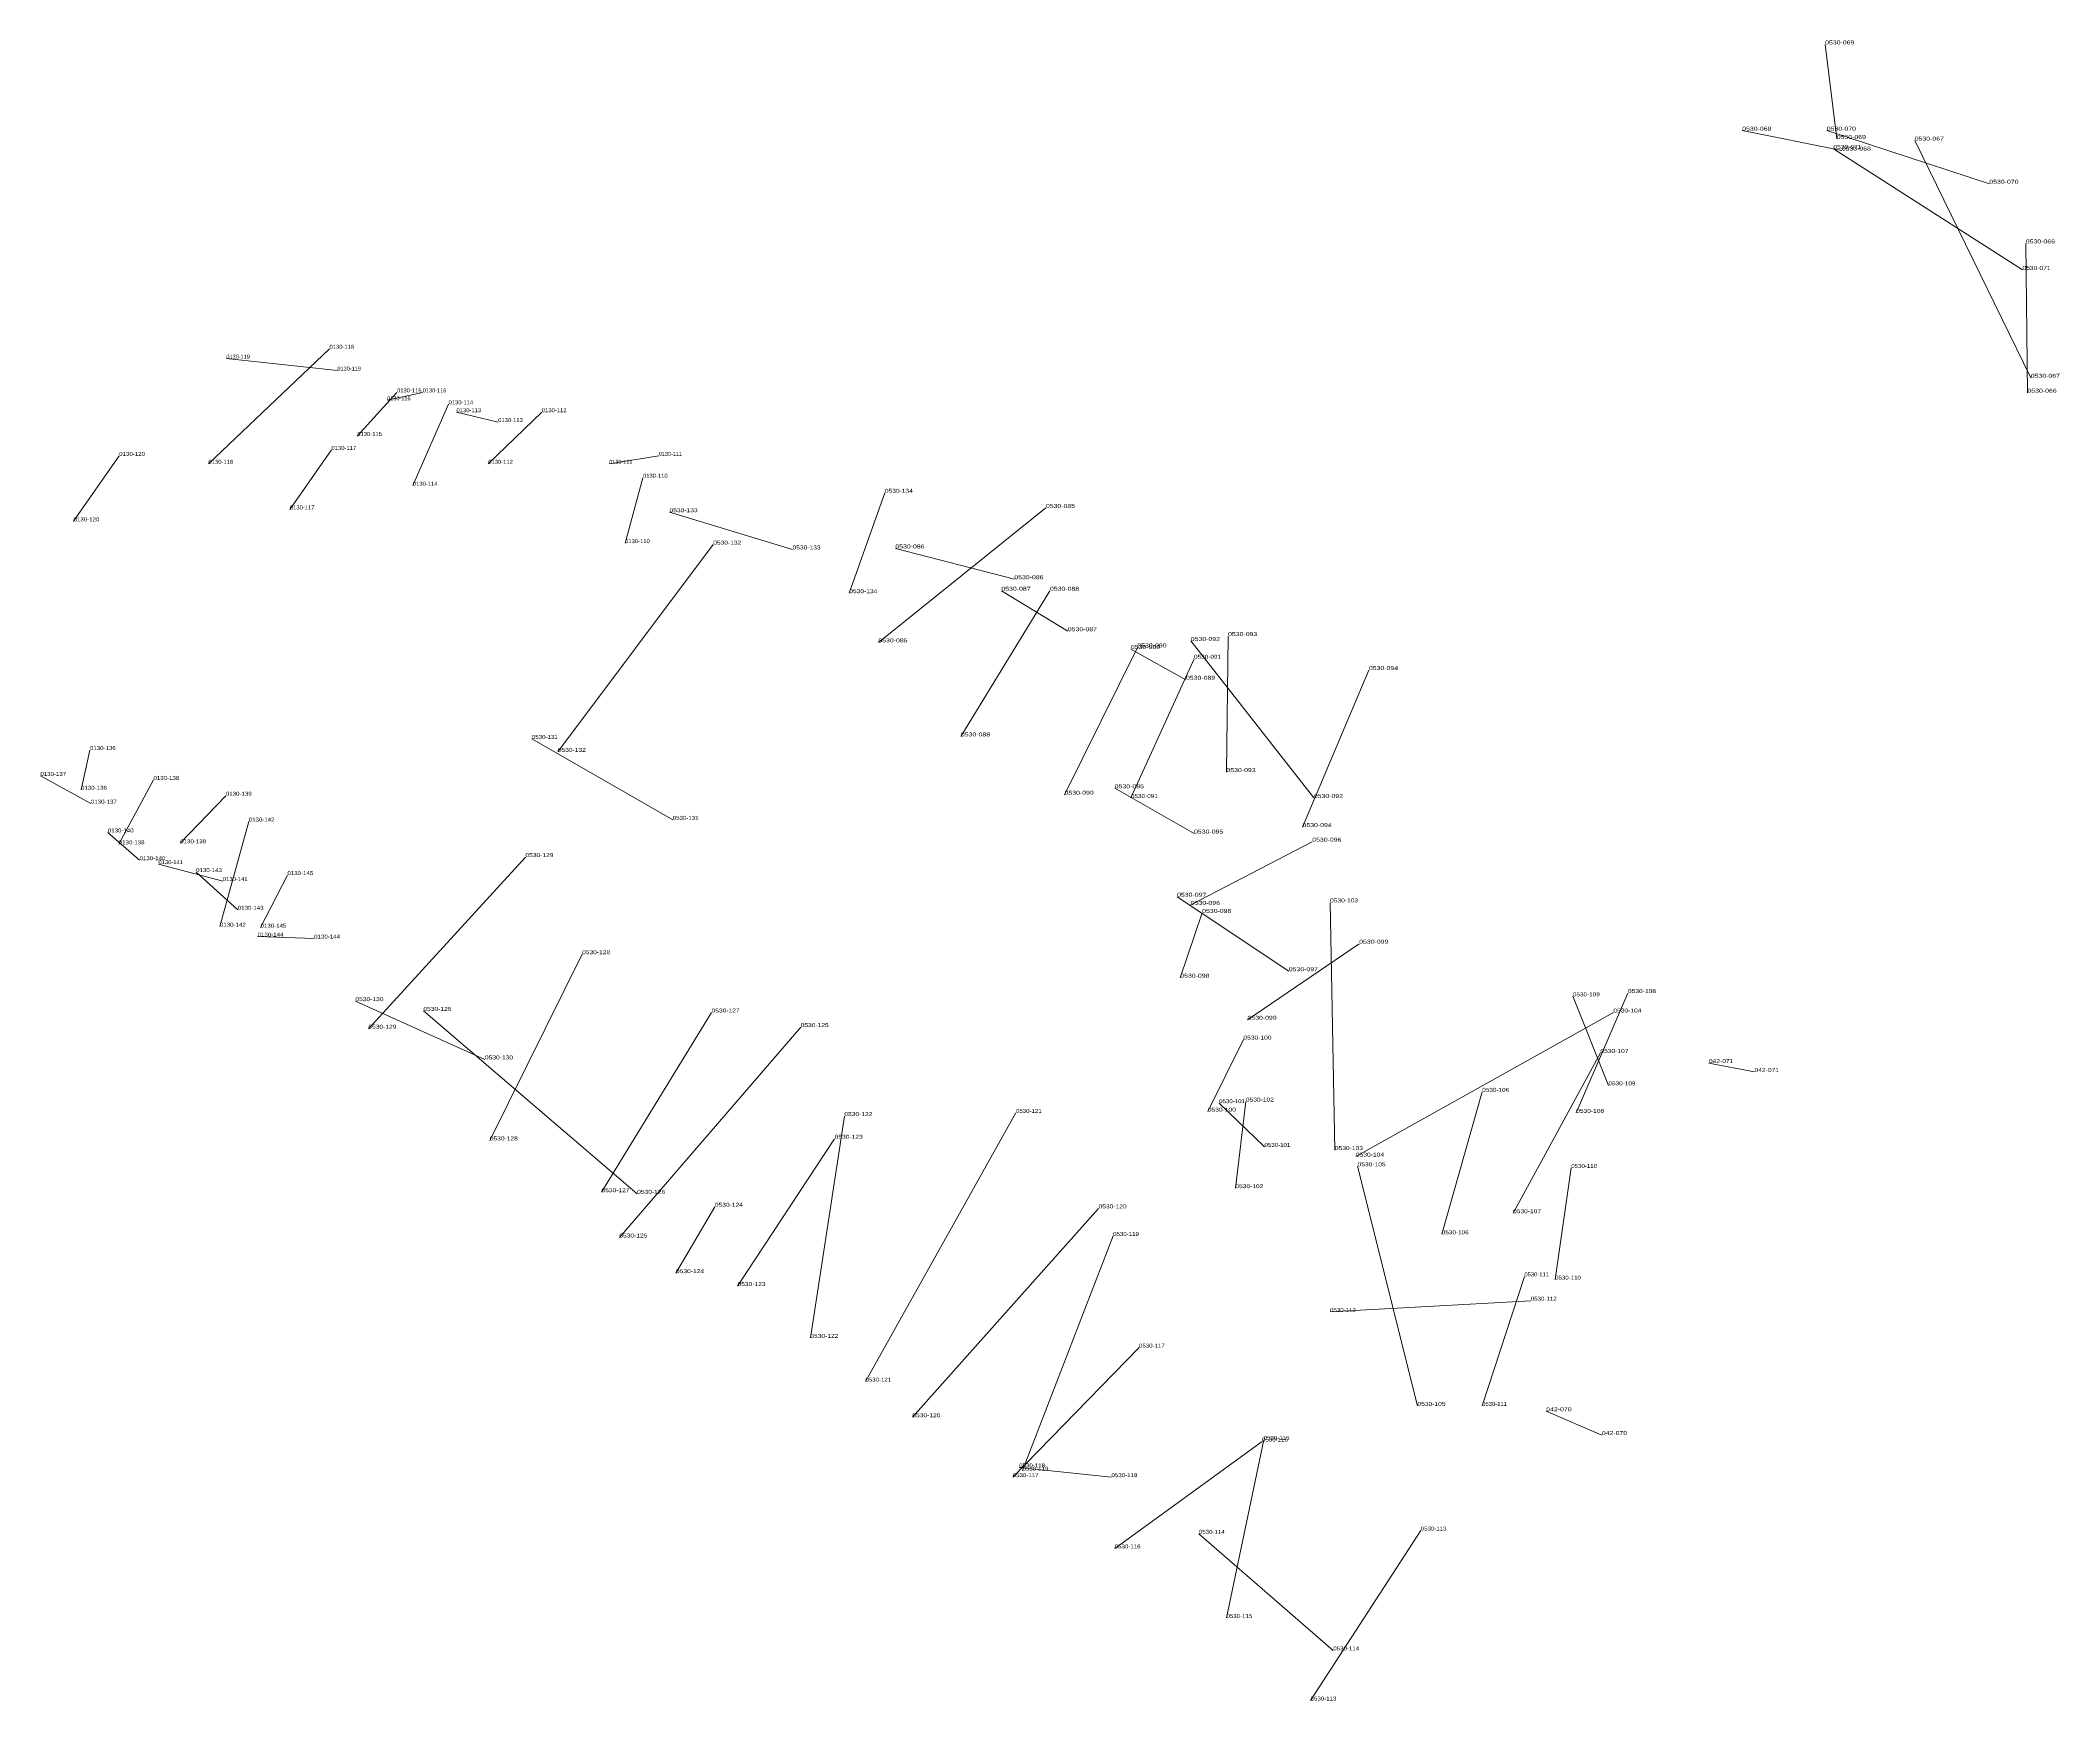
# Model space of a CAD drawing. Header units: metres. Extents: x 571156 to 607184, y 703608 to 727431.
# Drawn here: x 576669 to 577686, y 718762 to 719598 of the extents above; entities that cross this region are included whole.
import ezdxf

# ---------------------------------------------------------------- set-up
doc = ezdxf.new("R2010")
doc.units = ezdxf.units.M
doc.header["$LTSCALE"] = 0.8
doc.layers.add('60', color=7, linetype='Continuous', lineweight=13)
doc.layers.add('61', color=7, linetype='Continuous')

msp = doc.modelspace()

# ---------------------------------------------------------------- linework, layer by layer
at = {"layer": '60'}
for p, q in [((577574.16, 719548.8), (577568.31, 719596.45)), ((577576.67, 719542.95), (577526.51, 719552.98)), ((577569.14, 719552.98), (577651.07, 719526.23)), ((577671.97, 719428.42), (577613.45, 719547.96)), ((577572.49, 719543.78), (577667.79, 719482.76)), ((577670.3, 719420.9), (577669.46, 719496.13)), ((576814.46, 719443.07), (576753.46, 719385.07)), ((576818.46, 719432.07), (576762.46, 719438.07)), ((576848.46, 719421.07), (576828.46, 719399.07)), ((576861.46, 719421.07), (576843.46, 719417.07)), ((576874.46, 719415.07), (576856.46, 719374.07)), ((576878.46, 719411.07), (576899.46, 719406.07)), ((576921.46, 719411.07), (576894.46, 719385.07)), ((576708.46, 719389.07), (576685.46, 719356.07)), ((576815.46, 719392.07), (576794.46, 719362.07)), ((576980.46, 719389.07), (576955.46, 719385.07)), ((576972.46, 719378.07), (576963.46, 719345.07)), ((577094.37, 719370.45), (577076.42, 719319.85)), ((577175.56, 719362.8), (577091.1, 719295.07)), ((576985.84, 719360.65), (577047.86, 719341.89)), ((576929.53, 719239.88), (577007.87, 719344.33)), ((577159.65, 719326.89), (577099.67, 719342.4)), ((577177.6, 719321.08), (577132.72, 719247.64)), ((577153.12, 719321.08), (577186.58, 719300.68)), ((577221.67, 719292.52), (577184.95, 719218.26)), ((577218.4, 719291.7), (577246.15, 719276.2)), ((577248.6, 719295.78), (577310.61, 719216.63)), ((577267.37, 719298.23), (577266.55, 719229.68)), ((577250.23, 719286.8), (577218.4, 719216.63)), ((577338.36, 719281.09), (577304.9, 719201.94)), ((576689.23, 719220.77), (576693.73, 719240.77)), ((576916.48, 719246.41), (576987.47, 719205.61)), ((576694.23, 719213.77), (576668.73, 719227.77)), ((576708.23, 719193.27), (576725.73, 719225.77)), ((577210.24, 719221.52), (577250.23, 719198.67)), ((576739.23, 719193.77), (576762.23, 719217.77)), ((576718.73, 719185.27), (576702.73, 719199.27)), ((576759.23, 719151.77), (576773.73, 719204.77)), ((577248.6, 719162.77), (577309.8, 719194.59)), ((576728.23, 719183.27), (576760.73, 719174.77)), ((576768.23, 719160.27), (576747.23, 719179.27)), ((576834.06, 719100.34), (576913.21, 719186.84)), ((576779.73, 719151.27), (576793.23, 719177.77)), ((577241.66, 719166.85), (577297.97, 719129.31)), ((577254.31, 719158.69), (577243.29, 719126.05)), ((577321.22, 719039.14), (577318.78, 719163.99)), ((576778.23, 719146.77), (576806.73, 719145.77)), ((577277.16, 719104.83), (577333.46, 719143.18)), ((576895.26, 719044.04), (576941.77, 719137.88)), ((577442.81, 719057.91), (577468.92, 719118.3)), ((576827.53, 719114.22), (576892.81, 719084.84)), ((576969.52, 719017.11), (576861.8, 719109.32)), ((576951.56, 719017.92), (577007.05, 719108.5)), ((577331.83, 719035.88), (577461.58, 719108.5)), ((577459.13, 719071.78), (577441.18, 719116.66)), ((576960.54, 718995.08), (577051.94, 719101.16)), ((577275.12, 719094.84), (577257.17, 719058.52)), ((577410.99, 719007.32), (577455.05, 719088.1)), ((577509.74, 719083.01), (577532.74, 719078.51)), ((577509.74, 719083.01), (577532.74, 719078.51)), ((577375.08, 718996.71), (577395.48, 719068.52)), ((577084.58, 718922.45), (577160.47, 719057.91)), ((577262.88, 719062.81), (577285.73, 719040.77)), ((577276.34, 719063.62), (577271.04, 719019.96)), ((577056.83, 718944.48), (577073.97, 719056.28)), ((577020.11, 718970.6), (577069.07, 719044.85)), ((577332.65, 719030.98), (577362.84, 718910.21)), ((577440.36, 719030.17), (577432.2, 718973.86)), ((576989.1, 718977.12), (577008.69, 719010.58)), ((577108.24, 718904.5), (577202.08, 719009.76)), ((577163.73, 718877.57), (577209.43, 718995.89)), ((577416.7, 718975.49), (577395.48, 718910.21)), ((577419.96, 718963.25), (577318.78, 718957.54)), ((577158.83, 718874.3), (577222.48, 718939.59)), ((577427.74, 718907.51), (577455.74, 718895.51)), ((577427.74, 718907.51), (577455.74, 718895.51)), ((577210.24, 718838.4), (577284.5, 718892.26)), ((577266.55, 718803.31), (577285.32, 718893.07)), ((577162.1, 718879.2), (577208.61, 718874.3)), ((577320.41, 718786.99), (577252.68, 718845.74)), ((577308.98, 718761.69), (577364.47, 718847.38))]:
    msp.add_line(p, q, dxfattribs=at)

# ---------------------------------------------------------------- texts
for s, width, p in [('0530-069', 1.3, (577568.31, 719596.45)), ('0530-068', 1.3, (577526.51, 719552.98)), ('0530-067', 1.3, (577613.45, 719547.96)), ('0530-070', 1.3, (577651.07, 719526.23)), ('0530-066', 1.3, (577669.46, 719496.13)), ('0530-071', 1.25, (577667.79, 719482.76)), ('0130-119', 1.05, (576762.46, 719438.07)), ('0130-116', 1.05, (576843.46, 719417.07)), ('0130-113', 1.1, (576899.46, 719406.07)), ('0130-115', 1.1, (576828.46, 719399.07)), ('0130-118', 1.1, (576753.46, 719385.07)), ('0130-112', 1.1, (576894.46, 719385.07)), ('0130-114', 1.1, (576856.46, 719374.07)), ('0130-117', 1.1, (576794.46, 719362.07)), ('0130-120', 1.15, (576685.46, 719356.07)), ('0130-110', 1.1, (576963.46, 719345.07)), ('0530-132', 1.25, (577007.87, 719344.33)), ('0530-133', 1.25, (577047.86, 719341.89)), ('0530-086', 1.3, (577099.67, 719342.4)), ('0530-134', 1.25, (577076.42, 719319.85)), ('0530-087', 1.3, (577186.58, 719300.68)), ('0530-085', 1.3, (577091.1, 719295.07)), ('0530-089', 1.3, (577246.15, 719276.2)), ('0130-136', 1.15, (576693.73, 719240.77)), ('0530-088', 1.3, (577132.72, 719247.64)), ('0130-137', 1.15, (576668.73, 719227.77)), ('0530-093', 1.3, (577266.55, 719229.68)), ('0130-138', 1.15, (576725.73, 719225.77)), ('0130-139', 1.15, (576762.23, 719217.77)), ('0530-090', 1.3, (577184.95, 719218.26)), ('0530-091', 1.2, (577218.4, 719216.63)), ('0530-092', 1.3, (577310.61, 719216.63)), ('0130-140', 1.15, (576702.73, 719199.27)), ('0130-142', 1.15, (576773.73, 719204.77)), ('0530-131', 1.15, (576987.47, 719205.61)), ('0530-095', 1.3, (577250.23, 719198.67)), ('0530-094', 1.3, (577304.9, 719201.94)), ('0530-129', 1.25, (576913.21, 719186.84)), ('0530-096', 1.3, (577309.8, 719194.59)), ('0130-143', 1.15, (576747.23, 719179.27)), ('0130-145', 1.15, (576793.23, 719177.77)), ('0130-141', 1.1, (576760.73, 719174.77)), ('0530-103', 1.25, (577318.78, 719163.99)), ('0130-144', 1.15, (576806.73, 719145.77)), ('0530-128', 1.25, (576941.77, 719137.88)), ('0530-099', 1.3, (577333.46, 719143.18)), ('0530-098', 1.3, (577243.29, 719126.05)), ('0530-097', 1.3, (577297.97, 719129.31)), ('0530-109', 1.2, (577441.18, 719116.66)), ('0530-108', 1.25, (577468.92, 719118.3)), ('0530-126', 1.25, (576861.8, 719109.32)), ('0530-127', 1.25, (577007.05, 719108.5)), ('0530-104', 1.25, (577461.58, 719108.5)), ('0530-125', 1.25, (577051.94, 719101.16)), ('0530-107', 1.25, (577455.05, 719088.1)), ('0530-130', 1.25, (576892.81, 719084.84)), ('042-071', 1.25, (577532.74, 719078.51)), ('042-071', 1.25, (577532.74, 719078.51)), ('0530-106', 1.2, (577395.48, 719068.52)), ('0530-122', 1.25, (577073.97, 719056.28)), ('0530-121', 1.15, (577160.47, 719057.91)), ('0530-100', 1.25, (577257.17, 719058.52)), ('0530-123', 1.25, (577069.07, 719044.85)), ('0530-101', 1.15, (577285.73, 719040.77)), ('0530-102', 1.25, (577271.04, 719019.96)), ('0530-124', 1.25, (577008.69, 719010.58)), ('0530-120', 1.25, (577202.08, 719009.76)), ('0530-119', 1.15, (577209.43, 718995.89)), ('0530-110', 1.15, (577432.2, 718973.86)), ('0530-112', 1.15, (577318.78, 718957.54)), ('0530-117', 1.15, (577222.48, 718939.59)), ('0530-105', 1.25, (577362.84, 718910.21)), ('0530-111', 1.1, (577395.48, 718910.21)), ('0530-116', 1.15, (577284.5, 718892.26)), ('0530-115', 1.15, (577285.32, 718893.07)), ('042-070', 1.3, (577455.74, 718895.51)), ('042-070', 1.3, (577455.74, 718895.51)), ('0530-118', 1.15, (577208.61, 718874.3)), ('0530-114', 1.15, (577252.68, 718845.74)), ('0530-113', 1.15, (577364.47, 718847.38))]:
    msp.add_text(s, height=2, dxfattribs=dict(at, width=width)).set_placement(p)
msp.add_text('0130-111', height=2, dxfattribs=at).set_placement((576955.46, 719385.07))
at = {"layer": '61'}
for s, width, p in [('0530-070', 1.3, (577569.14, 719552.98)), ('0530-071', 1.25, (577572.49, 719543.78)), ('0530-069', 1.3, (577574.16, 719548.8)), ('0530-068', 1.3, (577576.67, 719542.95)), ('0130-118', 1.1, (576814.46, 719443.07)), ('0130-119', 1.05, (576818.46, 719432.07)), ('0130-115', 1.1, (576848.46, 719421.07)), ('0130-116', 1.05, (576861.46, 719421.07)), ('0530-066', 1.3, (577670.3, 719420.9)), ('0530-067', 1.3, (577671.97, 719428.42)), ('0130-114', 1.1, (576874.46, 719415.07)), ('0130-113', 1.1, (576878.46, 719411.07)), ('0130-112', 1.1, (576921.46, 719411.07)), ('0130-117', 1.1, (576815.46, 719392.07)), ('0130-120', 1.15, (576708.46, 719389.07)), ('0130-110', 1.1, (576972.46, 719378.07)), ('0530-134', 1.25, (577094.37, 719370.45)), ('0530-133', 1.25, (576985.84, 719360.65)), ('0530-085', 1.3, (577175.56, 719362.8)), ('0530-087', 1.3, (577153.12, 719321.08)), ('0530-086', 1.3, (577159.65, 719326.89)), ('0530-088', 1.3, (577177.6, 719321.08)), ('0530-089', 1.3, (577218.4, 719291.7)), ('0530-090', 1.3, (577221.67, 719292.52)), ('0530-092', 1.3, (577248.6, 719295.78)), ('0530-093', 1.3, (577267.37, 719298.23)), ('0530-091', 1.2, (577250.23, 719286.8)), ('0530-094', 1.3, (577338.36, 719281.09)), ('0530-131', 1.15, (576916.48, 719246.41)), ('0530-132', 1.25, (576929.53, 719239.88)), ('0130-136', 1.15, (576689.23, 719220.77)), ('0530-095', 1.3, (577210.24, 719221.52)), ('0130-137', 1.15, (576694.23, 719213.77)), ('0130-138', 1.15, (576708.23, 719193.27)), ('0130-139', 1.15, (576739.23, 719193.77)), ('0130-140', 1.15, (576718.73, 719185.27)), ('0130-141', 1.1, (576728.23, 719183.27)), ('0530-097', 1.3, (577241.66, 719166.85)), ('0130-143', 1.15, (576768.23, 719160.27)), ('0530-096', 1.3, (577248.6, 719162.77)), ('0530-098', 1.3, (577254.31, 719158.69)), ('0130-142', 1.15, (576759.23, 719151.77)), ('0130-144', 1.15, (576778.23, 719146.77)), ('0130-145', 1.15, (576779.73, 719151.27)), ('0530-130', 1.25, (576827.53, 719114.22)), ('0530-129', 1.25, (576834.06, 719100.34)), ('0530-099', 1.3, (577277.16, 719104.83)), ('0530-100', 1.25, (577275.12, 719094.84)), ('042-071', 1.25, (577509.74, 719083.01)), ('042-071', 1.25, (577509.74, 719083.01)), ('0530-109', 1.2, (577459.13, 719071.78)), ('0530-101', 1.15, (577262.88, 719062.81)), ('0530-102', 1.25, (577276.34, 719063.62)), ('0530-108', 1.25, (577442.81, 719057.91)), ('0530-128', 1.25, (576895.26, 719044.04)), ('0530-103', 1.25, (577321.22, 719039.14)), ('0530-104', 1.25, (577331.83, 719035.88)), ('0530-105', 1.25, (577332.65, 719030.98)), ('0530-110', 1.15, (577440.36, 719030.17)), ('0530-127', 1.25, (576951.56, 719017.92)), ('0530-126', 1.25, (576969.52, 719017.11)), ('0530-107', 1.25, (577410.99, 719007.32)), ('0530-125', 1.25, (576960.54, 718995.08)), ('0530-106', 1.2, (577375.08, 718996.71)), ('0530-124', 1.25, (576989.1, 718977.12)), ('0530-111', 1.1, (577416.7, 718975.49)), ('0530-123', 1.25, (577020.11, 718970.6)), ('0530-112', 1.15, (577419.96, 718963.25)), ('0530-122', 1.25, (577056.83, 718944.48)), ('0530-121', 1.15, (577084.58, 718922.45)), ('0530-120', 1.25, (577108.24, 718904.5)), ('042-070', 1.3, (577427.74, 718907.51)), ('042-070', 1.3, (577427.74, 718907.51)), ('0530-117', 1.15, (577158.83, 718874.3)), ('0530-118', 1.15, (577162.1, 718879.2)), ('0530-119', 1.15, (577163.73, 718877.57)), ('0530-116', 1.15, (577210.24, 718838.4)), ('0530-115', 1.15, (577266.55, 718803.31)), ('0530-114', 1.15, (577320.41, 718786.99)), ('0530-113', 1.15, (577308.98, 718761.69))]:
    msp.add_text(s, height=2, dxfattribs=dict(at, width=width)).set_placement(p)
msp.add_text('0130-111', height=2, dxfattribs=at).set_placement((576980.46, 719389.07))

doc.saveas('drawing.dxf')
